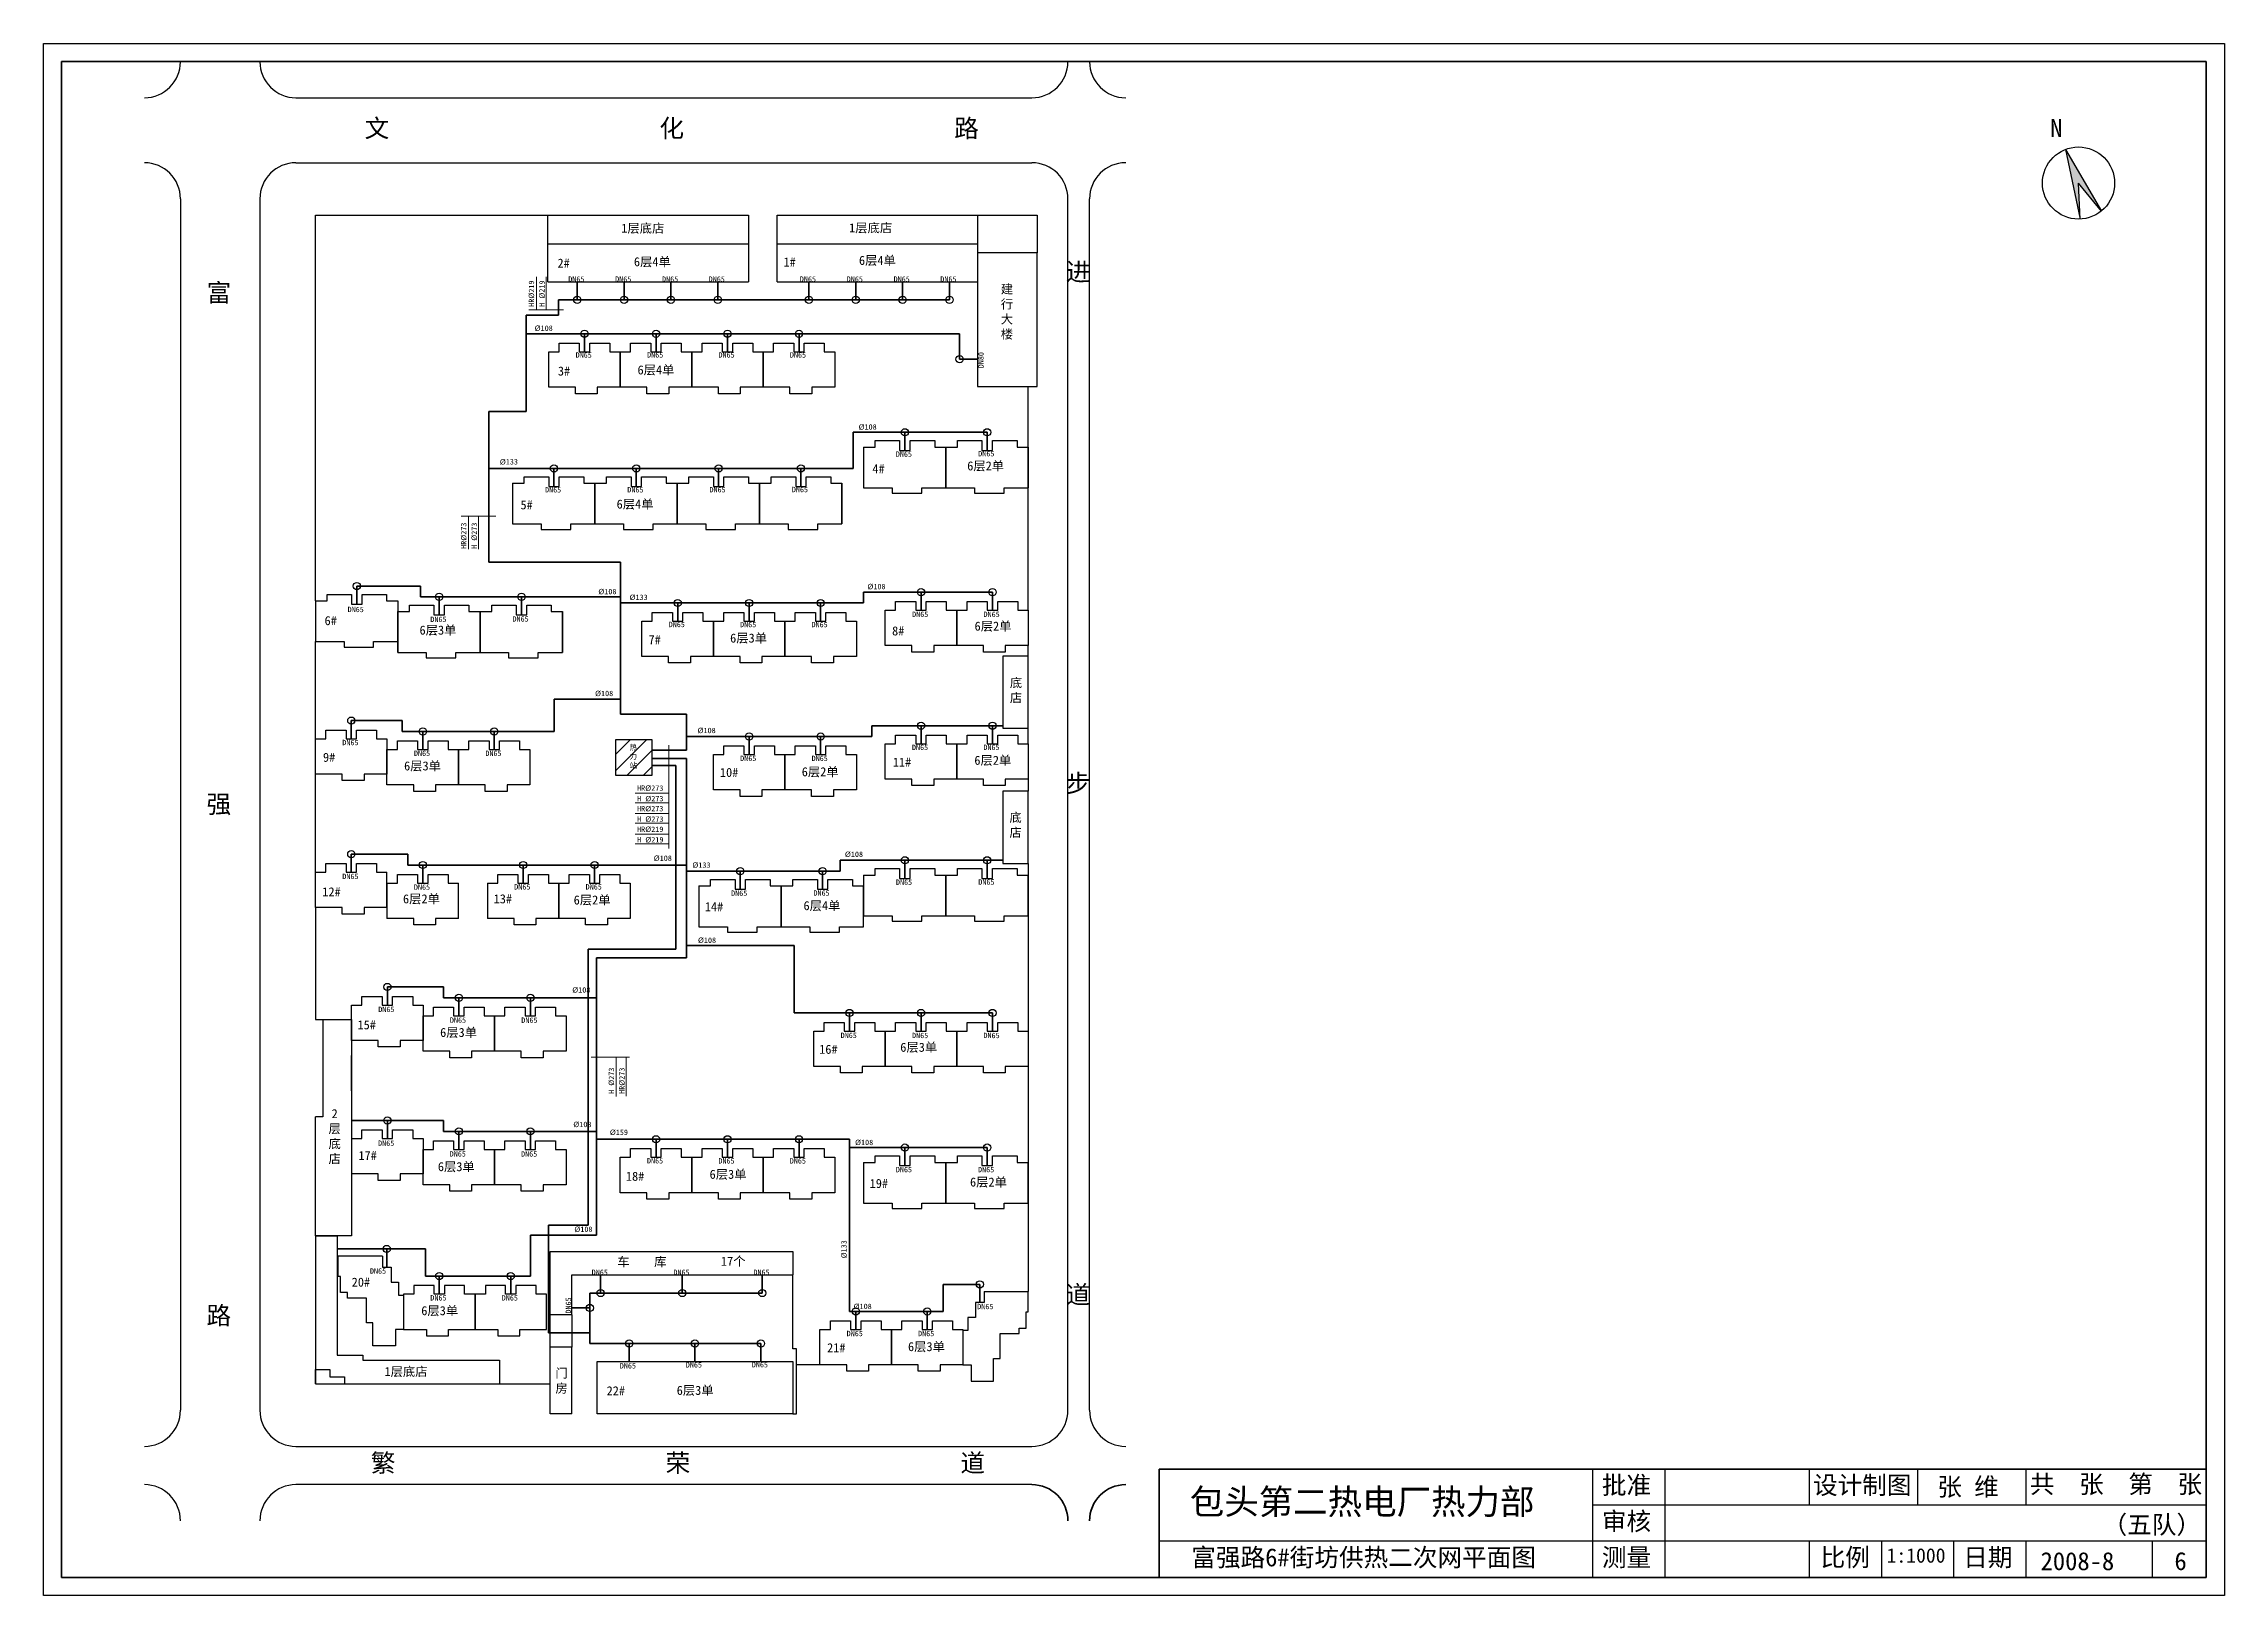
# Model space of a CAD drawing. Header units: millimetres. Extents: x 710 to 1314, y 285 to 715.
import ezdxf

# ---------------------------------------------------------------- set-up
doc = ezdxf.new("R2010")
doc.units = ezdxf.units.MM
doc.layers.add('围栏', color=3, linetype='Continuous')
doc.layers.add('边线', color=1, linetype='Continuous')
doc.layers.add('标注', color=7, linetype='Continuous', lineweight=18)
doc.layers.add('管道', color=7, linetype='Continuous', lineweight=50)

msp = doc.modelspace()

# ---------------------------------------------------------------- hatches: boundary and pattern name
msp.add_hatch(color=256).paths.add_polyline_path([(1270.2, 686.03), (1274.27, 666.71), (1273.79, 676.7), (1280.13, 668.96)])
at = {"layer": '围栏'}
h = msp.add_hatch(dxfattribs=at)
h.set_pattern_fill('ANSI31', color=5, style=0)
h.paths.add_polyline_path([(878.68, 522.54), (868.68, 522.54), (868.68, 512.54), (878.68, 512.54)])
h.paths.add_polyline_path([(872.1, 521.46), (874.89, 521.46), (874.89, 513.36), (872.1, 513.36)], flags=24)

# ---------------------------------------------------------------- linework, layer by layer
at = {"lineweight": 40}
for p, q in [((715.18, 290.35), (715.18, 710.35)), ((715.18, 710.35), (1309.18, 710.35)), ((1309.18, 710.35), (1309.18, 290.35)), ((1309.18, 320.35), (1019.18, 320.35)), ((1019.18, 320.35), (1019.18, 290.35)), ((1309.18, 290.35), (715.18, 290.35))]:
    msp.add_line(p, q, dxfattribs=at)
for p, q in [((780.08, 700.34), (983.88, 700.34)), ((1270.2, 686.03), (1274.27, 666.71)), ((1270.2, 686.03), (1280.13, 668.96)), ((780.08, 682.34), (983.88, 682.34)), ((1274.27, 666.71), (1273.79, 676.7)), ((1280.13, 668.96), (1273.79, 676.7)), ((748.08, 672.34), (748.08, 336.64)), ((770.08, 672.34), (770.08, 336.64)), ((993.88, 336.64), (993.88, 672.34)), ((999.88, 336.64), (999.88, 672.34)), ((849.88, 667.84), (905.38, 667.84)), ((849.88, 659.84), (849.88, 667.84)), ((905.38, 667.84), (905.38, 659.84)), ((913.38, 659.84), (913.38, 667.84)), ((913.38, 667.84), (968.88, 667.84)), ((968.88, 667.84), (968.88, 659.84)), ((968.88, 667.84), (985.38, 667.84)), ((985.38, 667.84), (985.38, 657.34)), ((849.88, 659.84), (905.38, 659.84)), ((849.88, 649.34), (849.88, 659.84)), ((905.38, 659.84), (905.38, 649.34)), ((913.38, 649.34), (913.38, 659.84)), ((913.38, 659.84), (968.88, 659.84)), ((968.88, 659.84), (968.88, 649.34)), ((985.38, 657.34), (968.88, 657.34)), ((985.38, 620.34), (985.38, 657.34)), ((849.88, 649.34), (905.38, 649.34)), ((913.38, 649.34), (968.88, 649.34)), ((968.88, 649.34), (968.88, 620.34)), ((850.08, 620.14), (850.08, 629.94)), ((850.08, 629.94), (852.96, 629.94)), ((852.96, 632.34), (858.55, 632.34)), ((852.96, 629.94), (852.96, 632.34)), ((858.55, 632.34), (858.55, 629.94)), ((858.55, 629.94), (861.45, 629.94)), ((861.45, 632.34), (867, 632.34)), ((861.45, 629.94), (861.45, 632.34)), ((867, 632.34), (867, 629.94)), ((867, 629.94), (869.88, 629.94)), ((869.88, 629.94), (869.88, 620.14)), ((869.88, 629.94), (872.76, 629.94)), ((869.88, 620.14), (869.88, 629.94)), ((872.76, 629.94), (872.76, 632.34)), ((872.76, 632.34), (878.35, 632.34)), ((878.35, 632.34), (878.35, 629.94)), ((878.35, 629.94), (881.25, 629.94)), ((881.25, 629.94), (881.25, 632.34)), ((881.25, 632.34), (886.8, 632.34)), ((886.8, 632.34), (886.8, 629.94)), ((886.8, 629.94), (889.68, 629.94)), ((889.68, 629.94), (889.68, 620.14)), ((889.68, 629.94), (892.56, 629.94)), ((889.68, 620.14), (889.68, 629.94)), ((892.56, 629.94), (892.56, 632.34)), ((892.56, 632.34), (898.15, 632.34)), ((898.15, 632.34), (898.15, 629.94)), ((898.15, 629.94), (901.05, 629.94)), ((901.05, 629.94), (901.05, 632.34)), ((901.05, 632.34), (906.6, 632.34)), ((906.6, 632.34), (906.6, 629.94)), ((906.6, 629.94), (909.48, 629.94)), ((909.48, 620.14), (909.48, 629.94)), ((909.48, 629.94), (912.36, 629.94)), ((909.48, 629.94), (909.48, 620.14)), ((912.36, 632.34), (917.95, 632.34)), ((912.36, 629.94), (912.36, 632.34)), ((917.95, 632.34), (917.95, 629.94)), ((917.95, 629.94), (920.85, 629.94)), ((920.85, 632.34), (926.4, 632.34)), ((920.85, 629.94), (920.85, 632.34)), ((926.4, 632.34), (926.4, 629.94)), ((926.4, 629.94), (929.28, 629.94)), ((929.28, 629.94), (929.28, 620.14)), ((857.48, 620.14), (850.08, 620.14)), ((857.48, 618.34), (857.48, 620.14)), ((863.53, 618.34), (857.48, 618.34)), ((863.53, 620.14), (863.53, 618.34)), ((869.88, 620.14), (863.53, 620.14)), ((877.28, 620.14), (869.88, 620.14)), ((877.28, 618.34), (877.28, 620.14)), ((883.33, 618.34), (877.28, 618.34)), ((889.68, 620.14), (883.33, 620.14)), ((883.33, 620.14), (883.33, 618.34)), ((897.08, 620.14), (889.68, 620.14)), ((897.08, 618.34), (897.08, 620.14)), ((903.13, 618.34), (897.08, 618.34)), ((909.48, 620.14), (903.13, 620.14)), ((903.13, 620.14), (903.13, 618.34)), ((916.88, 620.14), (909.48, 620.14)), ((916.88, 618.34), (916.88, 620.14)), ((922.93, 618.34), (916.88, 618.34)), ((922.93, 620.14), (922.93, 618.34)), ((929.28, 620.14), (922.93, 620.14)), ((968.88, 620.34), (985.38, 620.34)), ((940.48, 603.54), (940.48, 605.34)), ((940.48, 605.34), (947.28, 605.34)), ((947.28, 605.34), (947.28, 602.64)), ((950.18, 602.64), (950.18, 605.34)), ((950.18, 605.34), (956.98, 605.34)), ((956.98, 605.34), (956.98, 603.54)), ((963.28, 605.34), (970.08, 605.34)), ((963.28, 603.54), (963.28, 605.34)), ((970.08, 605.34), (970.08, 602.64)), ((972.98, 605.34), (979.78, 605.34)), ((972.98, 602.64), (972.98, 605.34)), ((979.78, 605.34), (979.78, 603.54)), ((937.28, 603.54), (937.28, 592.24)), ((937.28, 603.54), (940.48, 603.54)), ((947.28, 602.64), (950.18, 602.64)), ((956.98, 603.54), (960.08, 603.54)), ((960.08, 592.24), (960.08, 603.54)), ((960.08, 603.54), (960.08, 592.24)), ((960.08, 603.54), (960.08, 592.24)), ((960.08, 603.54), (963.28, 603.54)), ((970.08, 602.64), (972.98, 602.64)), ((979.78, 603.54), (982.88, 603.54)), ((982.88, 603.54), (982.88, 592.24)), ((982.88, 592.24), (982.88, 603.54)), ((840.08, 593.54), (843.28, 593.54)), ((840.08, 593.54), (840.08, 582.24)), ((843.28, 593.54), (843.28, 595.34)), ((843.28, 595.34), (850.08, 595.34)), ((850.08, 595.34), (850.08, 592.64)), ((850.08, 592.64), (852.98, 592.64)), ((852.98, 592.64), (852.98, 595.34)), ((852.98, 595.34), (859.78, 595.34)), ((859.78, 595.34), (859.78, 593.54)), ((859.78, 593.54), (862.88, 593.54)), ((862.88, 582.24), (862.88, 593.54)), ((862.88, 593.54), (862.88, 582.24)), ((862.88, 593.54), (862.88, 582.24)), ((862.88, 593.54), (866.08, 593.54)), ((866.08, 595.34), (872.88, 595.34)), ((866.08, 593.54), (866.08, 595.34)), ((872.88, 595.34), (872.88, 592.64)), ((872.88, 592.64), (875.78, 592.64)), ((875.78, 595.34), (882.58, 595.34)), ((875.78, 592.64), (875.78, 595.34)), ((882.58, 595.34), (882.58, 593.54)), ((882.58, 593.54), (885.68, 593.54)), ((885.68, 593.54), (885.68, 582.24)), ((885.68, 582.24), (885.68, 593.54)), ((885.68, 593.54), (885.68, 582.24)), ((885.68, 593.54), (888.88, 593.54)), ((888.88, 595.34), (895.68, 595.34)), ((888.88, 593.54), (888.88, 595.34)), ((895.68, 595.34), (895.68, 592.64)), ((895.68, 592.64), (898.58, 592.64)), ((898.58, 595.34), (905.38, 595.34)), ((898.58, 592.64), (898.58, 595.34)), ((905.38, 595.34), (905.38, 593.54)), ((905.38, 593.54), (908.48, 593.54)), ((908.48, 593.54), (911.68, 593.54)), ((908.48, 593.54), (908.48, 582.24)), ((908.48, 593.54), (908.48, 582.24)), ((908.48, 582.24), (908.48, 593.54)), ((911.68, 593.54), (911.68, 595.34)), ((911.68, 595.34), (918.48, 595.34)), ((918.48, 595.34), (918.48, 592.64)), ((918.48, 592.64), (921.38, 592.64)), ((921.38, 592.64), (921.38, 595.34)), ((921.38, 595.34), (928.18, 595.34)), ((928.18, 595.34), (928.18, 593.54)), ((928.18, 593.54), (931.28, 593.54)), ((931.28, 582.24), (931.28, 593.54)), ((931.28, 593.54), (931.28, 582.24)), ((937.28, 592.24), (945.18, 592.24)), ((945.18, 592.24), (945.18, 590.74)), ((953.38, 590.74), (953.38, 592.24)), ((953.38, 592.24), (960.08, 592.24)), ((960.08, 592.24), (967.98, 592.24)), ((967.98, 592.24), (967.98, 590.74)), ((976.18, 592.24), (982.88, 592.24)), ((976.18, 590.74), (976.18, 592.24)), ((945.18, 590.74), (953.38, 590.74)), ((967.98, 590.74), (976.18, 590.74)), ((840.08, 582.24), (847.98, 582.24)), ((847.98, 582.24), (847.98, 580.74)), ((847.98, 580.74), (856.18, 580.74)), ((856.18, 580.74), (856.18, 582.24)), ((856.18, 582.24), (862.88, 582.24)), ((862.88, 582.24), (870.78, 582.24)), ((870.78, 582.24), (870.78, 580.74)), ((870.78, 580.74), (878.98, 580.74)), ((878.98, 582.24), (885.68, 582.24)), ((878.98, 580.74), (878.98, 582.24)), ((885.68, 582.24), (893.58, 582.24)), ((893.58, 582.24), (893.58, 580.74)), ((893.58, 580.74), (901.78, 580.74)), ((901.78, 582.24), (908.48, 582.24)), ((901.78, 580.74), (901.78, 582.24)), ((908.48, 582.24), (916.38, 582.24)), ((916.38, 582.24), (916.38, 580.74)), ((916.38, 580.74), (924.58, 580.74)), ((924.58, 580.74), (924.58, 582.24)), ((924.58, 582.24), (931.28, 582.24)), ((788.68, 560.94), (788.68, 562.74)), ((788.68, 562.74), (795.48, 562.74)), ((795.48, 562.74), (795.48, 560.04)), ((798.38, 560.04), (798.38, 562.74)), ((798.38, 562.74), (805.18, 562.74)), ((805.18, 562.74), (805.18, 560.94)), ((785.48, 560.94), (788.68, 560.94)), ((785.48, 560.94), (785.48, 549.64)), ((795.48, 560.04), (798.38, 560.04)), ((805.18, 560.94), (808.28, 560.94)), ((808.28, 560.94), (808.28, 549.64)), ((808.28, 557.94), (811.48, 557.94)), ((808.28, 557.94), (808.28, 546.64)), ((808.28, 546.64), (808.28, 557.94)), ((811.48, 557.94), (811.48, 559.74)), ((811.48, 559.74), (818.28, 559.74)), ((818.28, 559.74), (818.28, 557.04)), ((818.28, 557.04), (821.18, 557.04)), ((821.18, 557.04), (821.18, 559.74)), ((821.18, 559.74), (827.98, 559.74)), ((827.98, 559.74), (827.98, 557.94)), ((827.98, 557.94), (831.08, 557.94)), ((831.08, 546.64), (831.08, 557.94)), ((831.08, 557.94), (831.08, 546.64)), ((831.08, 557.94), (831.08, 546.64)), ((831.08, 557.94), (834.28, 557.94)), ((834.28, 559.74), (841.08, 559.74)), ((834.28, 557.94), (834.28, 559.74)), ((841.08, 559.74), (841.08, 557.04)), ((841.08, 557.04), (843.98, 557.04)), ((843.98, 559.74), (850.78, 559.74)), ((843.98, 557.04), (843.98, 559.74)), ((850.78, 559.74), (850.78, 557.94)), ((850.78, 557.94), (853.88, 557.94)), ((853.88, 557.94), (853.88, 546.64)), ((853.88, 546.64), (853.88, 557.94)), ((878.76, 557.74), (884.35, 557.74)), ((878.76, 555.34), (878.76, 557.74)), ((884.35, 557.74), (884.35, 555.34)), ((887.25, 557.74), (892.8, 557.74)), ((887.25, 555.34), (887.25, 557.74)), ((892.8, 557.74), (892.8, 555.34)), ((898.56, 557.74), (904.15, 557.74)), ((898.56, 555.34), (898.56, 557.74)), ((904.15, 557.74), (904.15, 555.34)), ((907.05, 557.74), (912.6, 557.74)), ((907.05, 555.34), (907.05, 557.74)), ((912.6, 557.74), (912.6, 555.34)), ((918.36, 555.34), (918.36, 557.74)), ((918.36, 557.74), (923.95, 557.74)), ((923.95, 557.74), (923.95, 555.34)), ((926.85, 555.34), (926.85, 557.74)), ((926.85, 557.74), (932.4, 557.74)), ((932.4, 557.74), (932.4, 555.34)), ((943.28, 558.34), (946.16, 558.34)), ((943.28, 548.54), (943.28, 558.34)), ((946.16, 558.34), (946.16, 560.74)), ((946.16, 560.74), (951.75, 560.74)), ((951.75, 560.74), (951.75, 558.34)), ((951.75, 558.34), (954.65, 558.34)), ((954.65, 558.34), (954.65, 560.74)), ((954.65, 560.74), (960.2, 560.74)), ((960.2, 560.74), (960.2, 558.34)), ((960.2, 558.34), (963.08, 558.34)), ((963.08, 548.54), (963.08, 558.34)), ((963.08, 558.34), (965.96, 558.34)), ((963.08, 558.34), (963.08, 548.54)), ((965.96, 560.74), (971.55, 560.74)), ((965.96, 558.34), (965.96, 560.74)), ((971.55, 560.74), (971.55, 558.34)), ((971.55, 558.34), (974.45, 558.34)), ((974.45, 560.74), (980, 560.74)), ((974.45, 558.34), (974.45, 560.74)), ((980, 560.74), (980, 558.34)), ((980, 558.34), (982.88, 558.34)), ((982.88, 558.34), (982.88, 548.54)), ((875.88, 545.54), (875.88, 555.34)), ((875.88, 555.34), (878.76, 555.34)), ((884.35, 555.34), (887.25, 555.34)), ((892.8, 555.34), (895.68, 555.34)), ((895.68, 545.54), (895.68, 555.34)), ((895.68, 555.34), (898.56, 555.34)), ((895.68, 555.34), (895.68, 545.54)), ((904.15, 555.34), (907.05, 555.34)), ((912.6, 555.34), (915.48, 555.34)), ((915.48, 555.34), (915.48, 545.54)), ((915.48, 555.34), (918.36, 555.34)), ((915.48, 545.54), (915.48, 555.34)), ((923.95, 555.34), (926.85, 555.34)), ((932.4, 555.34), (935.28, 555.34)), ((935.28, 555.34), (935.28, 545.54)), ((785.48, 549.64), (793.38, 549.64)), ((793.38, 549.64), (793.38, 548.14)), ((793.38, 548.14), (801.58, 548.14)), ((801.58, 548.14), (801.58, 549.64)), ((801.58, 549.64), (808.28, 549.64)), ((808.28, 546.64), (816.18, 546.64)), ((816.18, 546.64), (816.18, 545.14)), ((816.18, 545.14), (824.38, 545.14)), ((824.38, 545.14), (824.38, 546.64)), ((824.38, 546.64), (831.08, 546.64)), ((831.08, 546.64), (838.98, 546.64)), ((838.98, 546.64), (838.98, 545.14)), ((838.98, 545.14), (847.18, 545.14)), ((847.18, 546.64), (853.88, 546.64)), ((847.18, 545.14), (847.18, 546.64)), ((883.28, 545.54), (875.88, 545.54)), ((883.28, 543.74), (883.28, 545.54)), ((889.33, 543.74), (883.28, 543.74)), ((889.33, 545.54), (889.33, 543.74)), ((895.68, 545.54), (889.33, 545.54)), ((903.08, 545.54), (895.68, 545.54)), ((903.08, 543.74), (903.08, 545.54)), ((909.13, 543.74), (903.08, 543.74)), ((909.13, 545.54), (909.13, 543.74)), ((915.48, 545.54), (909.13, 545.54)), ((922.88, 545.54), (915.48, 545.54)), ((922.88, 543.74), (922.88, 545.54)), ((928.93, 543.74), (922.88, 543.74)), ((935.28, 545.54), (928.93, 545.54)), ((928.93, 545.54), (928.93, 543.74)), ((950.68, 548.54), (943.28, 548.54)), ((950.68, 546.74), (950.68, 548.54)), ((956.73, 546.74), (950.68, 546.74)), ((963.08, 548.54), (956.73, 548.54)), ((956.73, 548.54), (956.73, 546.74)), ((970.48, 548.54), (963.08, 548.54)), ((970.48, 546.74), (970.48, 548.54)), ((976.53, 546.74), (970.48, 546.74)), ((975.88, 545.65), (975.88, 525.65)), ((982.88, 545.65), (975.88, 545.65)), ((976.53, 548.54), (976.53, 546.74)), ((982.88, 548.54), (976.53, 548.54)), ((982.88, 525.65), (982.88, 545.65)), ((975.88, 525.65), (982.88, 525.65)), ((785.48, 522.74), (788.36, 522.74)), ((785.48, 512.94), (785.48, 522.74)), ((788.36, 522.74), (788.36, 525.14)), ((788.36, 525.14), (793.95, 525.14)), ((793.95, 525.14), (793.95, 522.74)), ((793.95, 522.74), (796.85, 522.74)), ((796.85, 522.74), (796.85, 525.14)), ((796.85, 525.14), (802.4, 525.14)), ((802.4, 525.14), (802.4, 522.74)), ((802.4, 522.74), (805.28, 522.74)), ((805.28, 522.74), (805.28, 512.94)), ((805.28, 519.74), (808.16, 519.74)), ((805.28, 509.94), (805.28, 519.74)), ((808.16, 519.74), (808.16, 522.14)), ((808.16, 522.14), (813.75, 522.14)), ((813.75, 522.14), (813.75, 519.74)), ((813.75, 519.74), (816.65, 519.74)), ((816.65, 519.74), (816.65, 522.14)), ((816.65, 522.14), (822.2, 522.14)), ((822.2, 522.14), (822.2, 519.74)), ((822.2, 519.74), (825.08, 519.74)), ((825.08, 519.74), (827.96, 519.74)), ((825.08, 509.94), (825.08, 519.74)), ((825.08, 519.74), (825.08, 509.94)), ((827.96, 519.74), (827.96, 522.14)), ((827.96, 522.14), (833.55, 522.14)), ((833.55, 522.14), (833.55, 519.74)), ((833.55, 519.74), (836.45, 519.74)), ((836.45, 519.74), (836.45, 522.14)), ((836.45, 522.14), (842, 522.14)), ((842, 522.14), (842, 519.74)), ((842, 519.74), (844.88, 519.74)), ((844.88, 519.74), (844.88, 509.94)), ((868.68, 522.54), (878.68, 522.54)), ((868.68, 512.54), (868.68, 522.54)), ((878.68, 522.54), (878.68, 512.54)), ((898.56, 518.34), (898.56, 520.74)), ((898.56, 520.74), (904.15, 520.74)), ((904.15, 520.74), (904.15, 518.34)), ((907.05, 518.34), (907.05, 520.74)), ((907.05, 520.74), (912.6, 520.74)), ((912.6, 520.74), (912.6, 518.34)), ((918.36, 520.74), (923.95, 520.74)), ((918.36, 518.34), (918.36, 520.74)), ((923.95, 520.74), (923.95, 518.34)), ((926.85, 520.74), (932.4, 520.74)), ((926.85, 518.34), (926.85, 520.74)), ((932.4, 520.74), (932.4, 518.34)), ((943.28, 511.54), (943.28, 521.34)), ((943.28, 521.34), (946.16, 521.34)), ((946.16, 523.74), (951.75, 523.74)), ((946.16, 521.34), (946.16, 523.74)), ((951.75, 523.74), (951.75, 521.34)), ((951.75, 521.34), (954.65, 521.34)), ((954.65, 523.74), (960.2, 523.74)), ((954.65, 521.34), (954.65, 523.74)), ((960.2, 523.74), (960.2, 521.34)), ((960.2, 521.34), (963.08, 521.34)), ((963.08, 521.34), (963.08, 511.54)), ((963.08, 521.34), (965.96, 521.34)), ((963.08, 511.54), (963.08, 521.34)), ((965.96, 521.34), (965.96, 523.74)), ((965.96, 523.74), (971.55, 523.74)), ((971.55, 523.74), (971.55, 521.34)), ((971.55, 521.34), (974.45, 521.34)), ((974.45, 521.34), (974.45, 523.74)), ((974.45, 523.74), (980, 523.74)), ((980, 523.74), (980, 521.34)), ((980, 521.34), (982.88, 521.34)), ((982.88, 521.34), (982.88, 511.54)), ((895.68, 518.34), (898.56, 518.34)), ((895.68, 508.54), (895.68, 518.34)), ((904.15, 518.34), (907.05, 518.34)), ((912.6, 518.34), (915.48, 518.34)), ((915.48, 508.54), (915.48, 518.34)), ((915.48, 518.34), (918.36, 518.34)), ((915.48, 518.34), (915.48, 508.54)), ((923.95, 518.34), (926.85, 518.34)), ((932.4, 518.34), (935.28, 518.34)), ((935.28, 518.34), (935.28, 508.54)), ((792.88, 512.94), (785.48, 512.94)), ((792.88, 511.14), (792.88, 512.94)), ((798.93, 511.14), (792.88, 511.14)), ((805.28, 512.94), (798.93, 512.94)), ((798.93, 512.94), (798.93, 511.14)), ((812.68, 509.94), (805.28, 509.94)), ((812.68, 508.14), (812.68, 509.94)), ((818.73, 508.14), (812.68, 508.14)), ((825.08, 509.94), (818.73, 509.94)), ((818.73, 509.94), (818.73, 508.14)), ((832.48, 509.94), (825.08, 509.94)), ((832.48, 508.14), (832.48, 509.94)), ((838.53, 508.14), (832.48, 508.14)), ((844.88, 509.94), (838.53, 509.94)), ((838.53, 509.94), (838.53, 508.14)), ((878.68, 512.54), (868.68, 512.54)), ((903.08, 508.54), (895.68, 508.54)), ((903.08, 506.74), (903.08, 508.54)), ((915.48, 508.54), (909.13, 508.54)), ((909.13, 508.54), (909.13, 506.74)), ((922.88, 508.54), (915.48, 508.54)), ((922.88, 506.74), (922.88, 508.54)), ((928.93, 508.54), (928.93, 506.74)), ((935.28, 508.54), (928.93, 508.54)), ((950.68, 511.54), (943.28, 511.54)), ((950.68, 509.74), (950.68, 511.54)), ((956.73, 509.74), (950.68, 509.74)), ((956.73, 511.54), (956.73, 509.74)), ((963.08, 511.54), (956.73, 511.54)), ((970.48, 511.54), (963.08, 511.54)), ((970.48, 509.74), (970.48, 511.54)), ((976.53, 509.74), (970.48, 509.74)), ((982.88, 508.19), (975.88, 508.19)), ((975.88, 508.19), (975.88, 488.19)), ((982.88, 511.54), (976.53, 511.54)), ((976.53, 511.54), (976.53, 509.74)), ((982.88, 488.19), (982.88, 508.19)), ((909.13, 506.74), (903.08, 506.74)), ((928.93, 506.74), (922.88, 506.74)), ((785.48, 475.94), (785.48, 485.74)), ((785.48, 485.74), (788.36, 485.74)), ((788.36, 488.14), (793.95, 488.14)), ((788.36, 485.74), (788.36, 488.14)), ((793.95, 488.14), (793.95, 485.74)), ((793.95, 485.74), (796.85, 485.74)), ((796.85, 488.14), (802.4, 488.14)), ((796.85, 485.74), (796.85, 488.14)), ((802.4, 488.14), (802.4, 485.74)), ((802.4, 485.74), (805.28, 485.74)), ((805.28, 475.94), (805.28, 485.74)), ((808.16, 482.74), (808.16, 485.14)), ((808.16, 485.14), (813.75, 485.14)), ((813.75, 485.14), (813.75, 482.74)), ((816.65, 482.74), (816.65, 485.14)), ((816.65, 485.14), (822.2, 485.14)), ((822.2, 485.14), (822.2, 482.74)), ((835.96, 485.14), (841.55, 485.14)), ((835.96, 482.74), (835.96, 485.14)), ((841.55, 485.14), (841.55, 482.74)), ((844.45, 485.14), (850, 485.14)), ((844.45, 482.74), (844.45, 485.14)), ((850, 485.14), (850, 482.74)), ((855.76, 482.74), (855.76, 485.14)), ((855.76, 485.14), (861.35, 485.14)), ((861.35, 485.14), (861.35, 482.74)), ((864.25, 482.74), (864.25, 485.14)), ((864.25, 485.14), (869.8, 485.14)), ((869.8, 485.14), (869.8, 482.74)), ((894.88, 481.94), (894.88, 483.74)), ((894.88, 483.74), (901.68, 483.74)), ((901.68, 483.74), (901.68, 481.04)), ((904.58, 481.04), (904.58, 483.74)), ((904.58, 483.74), (911.38, 483.74)), ((911.38, 483.74), (911.38, 481.94)), ((917.68, 483.74), (924.48, 483.74)), ((917.68, 481.94), (917.68, 483.74)), ((924.48, 483.74), (924.48, 481.04)), ((927.38, 483.74), (934.18, 483.74)), ((927.38, 481.04), (927.38, 483.74)), ((934.18, 483.74), (934.18, 481.94)), ((937.28, 484.94), (940.48, 484.94)), ((937.28, 484.94), (937.28, 473.64)), ((937.28, 484.94), (937.28, 473.64)), ((940.48, 486.74), (947.28, 486.74)), ((940.48, 484.94), (940.48, 486.74)), ((947.28, 486.74), (947.28, 484.04)), ((947.28, 484.04), (950.18, 484.04)), ((950.18, 486.74), (956.98, 486.74)), ((950.18, 484.04), (950.18, 486.74)), ((956.98, 486.74), (956.98, 484.94)), ((956.98, 484.94), (960.08, 484.94)), ((960.08, 484.94), (963.28, 484.94)), ((960.08, 484.94), (960.08, 473.64)), ((960.08, 484.94), (960.08, 473.64)), ((960.08, 473.64), (960.08, 484.94)), ((963.28, 484.94), (963.28, 486.74)), ((963.28, 486.74), (970.08, 486.74)), ((970.08, 486.74), (970.08, 484.04)), ((970.08, 484.04), (972.98, 484.04)), ((972.98, 484.04), (972.98, 486.74)), ((972.98, 486.74), (979.78, 486.74)), ((975.88, 488.19), (982.88, 488.19)), ((979.78, 486.74), (979.78, 484.94)), ((979.78, 484.94), (982.88, 484.94)), ((982.88, 473.64), (982.88, 484.94)), ((982.88, 484.94), (982.88, 473.64)), ((805.28, 482.74), (805.28, 472.94)), ((805.28, 482.74), (808.16, 482.74)), ((813.75, 482.74), (816.65, 482.74)), ((822.2, 482.74), (825.08, 482.74)), ((825.08, 472.94), (825.08, 482.74)), ((833.08, 482.74), (835.96, 482.74)), ((833.08, 482.74), (833.08, 472.94)), ((841.55, 482.74), (844.45, 482.74)), ((850, 482.74), (852.88, 482.74)), ((852.88, 482.74), (852.88, 472.94)), ((852.88, 482.74), (855.76, 482.74)), ((852.88, 472.94), (852.88, 482.74)), ((861.35, 482.74), (864.25, 482.74)), ((869.8, 482.74), (872.68, 482.74)), ((872.68, 482.74), (872.68, 472.94)), ((891.68, 481.94), (891.68, 470.64)), ((891.68, 481.94), (894.88, 481.94)), ((901.68, 481.04), (904.58, 481.04)), ((911.38, 481.94), (914.48, 481.94)), ((914.48, 470.64), (914.48, 481.94)), ((914.48, 481.94), (914.48, 470.64)), ((914.48, 481.94), (914.48, 470.64)), ((914.48, 481.94), (917.68, 481.94)), ((924.48, 481.04), (927.38, 481.04)), ((934.18, 481.94), (937.28, 481.94)), ((937.28, 470.64), (937.28, 481.94)), ((792.88, 475.94), (785.48, 475.94)), ((792.88, 474.14), (792.88, 475.94)), ((798.93, 474.14), (792.88, 474.14)), ((798.93, 475.94), (798.93, 474.14)), ((805.28, 475.94), (798.93, 475.94)), ((812.68, 472.94), (805.28, 472.94)), ((812.68, 471.14), (812.68, 472.94)), ((818.73, 471.14), (812.68, 471.14)), ((825.08, 472.94), (818.73, 472.94)), ((818.73, 472.94), (818.73, 471.14)), ((840.48, 472.94), (833.08, 472.94)), ((840.48, 471.14), (840.48, 472.94)), ((846.53, 471.14), (840.48, 471.14)), ((846.53, 472.94), (846.53, 471.14)), ((852.88, 472.94), (846.53, 472.94)), ((860.28, 472.94), (852.88, 472.94)), ((860.28, 471.14), (860.28, 472.94)), ((866.33, 471.14), (860.28, 471.14)), ((872.68, 472.94), (866.33, 472.94)), ((866.33, 472.94), (866.33, 471.14)), ((937.28, 473.64), (945.18, 473.64)), ((945.18, 473.64), (945.18, 472.14)), ((945.18, 472.14), (953.38, 472.14)), ((953.38, 473.64), (960.08, 473.64)), ((953.38, 472.14), (953.38, 473.64)), ((960.08, 473.64), (967.98, 473.64)), ((967.98, 473.64), (967.98, 472.14)), ((967.98, 472.14), (976.18, 472.14)), ((976.18, 472.14), (976.18, 473.64)), ((976.18, 473.64), (982.88, 473.64)), ((891.68, 470.64), (899.58, 470.64)), ((899.58, 470.64), (899.58, 469.14)), ((899.58, 469.14), (907.78, 469.14)), ((907.78, 469.14), (907.78, 470.64)), ((907.78, 470.64), (914.48, 470.64)), ((914.48, 470.64), (922.38, 470.64)), ((922.38, 470.64), (922.38, 469.14)), ((922.38, 469.14), (930.58, 469.14)), ((930.58, 470.64), (937.28, 470.64)), ((930.58, 469.14), (930.58, 470.64)), ((795.48, 439.14), (795.48, 448.94)), ((795.48, 448.94), (798.36, 448.94)), ((798.36, 451.34), (803.95, 451.34)), ((798.36, 448.94), (798.36, 451.34)), ((803.95, 451.34), (803.95, 448.94)), ((803.95, 448.94), (806.85, 448.94)), ((806.85, 451.34), (812.4, 451.34)), ((806.85, 448.94), (806.85, 451.34)), ((812.4, 451.34), (812.4, 448.94)), ((812.4, 448.94), (815.28, 448.94)), ((815.28, 448.94), (815.28, 439.14)), ((818.16, 448.34), (823.75, 448.34)), ((818.16, 445.94), (818.16, 448.34)), ((823.75, 448.34), (823.75, 445.94)), ((826.65, 448.34), (832.2, 448.34)), ((826.65, 445.94), (826.65, 448.34)), ((832.2, 448.34), (832.2, 445.94)), ((837.96, 448.34), (843.55, 448.34)), ((837.96, 445.94), (837.96, 448.34)), ((843.55, 448.34), (843.55, 445.94)), ((846.45, 448.34), (852, 448.34)), ((846.45, 445.94), (846.45, 448.34)), ((852, 448.34), (852, 445.94)), ((787.48, 444.94), (795.48, 444.94)), ((787.48, 444.94), (787.48, 417.94)), ((795.48, 444.94), (795.48, 384.94)), ((815.28, 436.14), (815.28, 445.94)), ((815.28, 445.94), (818.16, 445.94)), ((823.75, 445.94), (826.65, 445.94)), ((832.2, 445.94), (835.08, 445.94)), ((835.08, 445.94), (835.08, 436.14)), ((835.08, 436.14), (835.08, 445.94)), ((835.08, 445.94), (837.96, 445.94)), ((843.55, 445.94), (846.45, 445.94)), ((852, 445.94), (854.88, 445.94)), ((854.88, 445.94), (854.88, 436.14)), ((923.48, 441.74), (926.36, 441.74)), ((923.48, 431.94), (923.48, 441.74)), ((926.36, 441.74), (926.36, 444.14)), ((926.36, 444.14), (931.95, 444.14)), ((931.95, 444.14), (931.95, 441.74)), ((931.95, 441.74), (934.85, 441.74)), ((934.85, 441.74), (934.85, 444.14)), ((934.85, 444.14), (940.4, 444.14)), ((940.4, 444.14), (940.4, 441.74)), ((940.4, 441.74), (943.28, 441.74)), ((943.28, 441.74), (943.28, 431.94)), ((943.28, 441.74), (946.16, 441.74)), ((943.28, 431.94), (943.28, 441.74)), ((946.16, 441.74), (946.16, 444.14)), ((946.16, 444.14), (951.75, 444.14)), ((951.75, 444.14), (951.75, 441.74)), ((951.75, 441.74), (954.65, 441.74)), ((954.65, 441.74), (954.65, 444.14)), ((954.65, 444.14), (960.2, 444.14)), ((960.2, 444.14), (960.2, 441.74)), ((960.2, 441.74), (963.08, 441.74)), ((963.08, 431.94), (963.08, 441.74)), ((963.08, 441.74), (965.96, 441.74)), ((963.08, 441.74), (963.08, 431.94)), ((965.96, 444.14), (971.55, 444.14)), ((965.96, 441.74), (965.96, 444.14)), ((971.55, 444.14), (971.55, 441.74)), ((971.55, 441.74), (974.45, 441.74)), ((974.45, 444.14), (980, 444.14)), ((974.45, 441.74), (974.45, 444.14)), ((980, 444.14), (980, 441.74)), ((980, 441.74), (982.88, 441.74)), ((982.88, 441.74), (982.88, 431.94)), ((802.88, 439.14), (795.48, 439.14)), ((795.48, 425.14), (795.48, 434.94)), ((802.88, 437.34), (802.88, 439.14)), ((808.93, 437.34), (802.88, 437.34)), ((808.93, 439.14), (808.93, 437.34)), ((815.28, 439.14), (808.93, 439.14)), ((822.68, 436.14), (815.28, 436.14)), ((822.68, 434.34), (822.68, 436.14)), ((828.73, 436.14), (828.73, 434.34)), ((835.08, 436.14), (828.73, 436.14)), ((842.48, 436.14), (835.08, 436.14)), ((842.48, 434.34), (842.48, 436.14)), ((848.53, 436.14), (848.53, 434.34)), ((854.88, 436.14), (848.53, 436.14)), ((828.73, 434.34), (822.68, 434.34)), ((848.53, 434.34), (842.48, 434.34)), ((930.88, 431.94), (923.48, 431.94)), ((930.88, 430.14), (930.88, 431.94)), ((936.93, 430.14), (930.88, 430.14)), ((943.28, 431.94), (936.93, 431.94)), ((936.93, 431.94), (936.93, 430.14)), ((950.68, 431.94), (943.28, 431.94)), ((950.68, 430.14), (950.68, 431.94)), ((956.73, 430.14), (950.68, 430.14)), ((963.08, 431.94), (956.73, 431.94)), ((956.73, 431.94), (956.73, 430.14)), ((970.48, 431.94), (963.08, 431.94)), ((970.48, 430.14), (970.48, 431.94)), ((976.53, 430.14), (970.48, 430.14)), ((976.53, 431.94), (976.53, 430.14)), ((982.88, 431.94), (976.53, 431.94)), ((785.48, 384.94), (785.48, 417.94)), ((787.48, 417.94), (785.48, 417.94)), ((795.48, 411.94), (798.36, 411.94)), ((798.36, 411.94), (798.36, 414.34)), ((798.36, 414.34), (803.95, 414.34)), ((803.95, 414.34), (803.95, 411.94)), ((803.95, 411.94), (806.85, 411.94)), ((806.85, 411.94), (806.85, 414.34)), ((806.85, 414.34), (812.4, 414.34)), ((812.4, 414.34), (812.4, 411.94)), ((812.4, 411.94), (815.28, 411.94)), ((815.28, 411.94), (815.28, 402.14)), ((818.16, 408.94), (818.16, 411.34)), ((818.16, 411.34), (823.75, 411.34)), ((823.75, 411.34), (823.75, 408.94)), ((826.65, 408.94), (826.65, 411.34)), ((826.65, 411.34), (832.2, 411.34)), ((832.2, 411.34), (832.2, 408.94)), ((837.96, 408.94), (837.96, 411.34)), ((837.96, 411.34), (843.55, 411.34)), ((843.55, 411.34), (843.55, 408.94)), ((846.45, 408.94), (846.45, 411.34)), ((846.45, 411.34), (852, 411.34)), ((852, 411.34), (852, 408.94)), ((815.28, 408.94), (818.16, 408.94)), ((815.28, 399.14), (815.28, 408.94)), ((823.75, 408.94), (826.65, 408.94)), ((832.2, 408.94), (835.08, 408.94)), ((835.08, 408.94), (837.96, 408.94)), ((835.08, 399.14), (835.08, 408.94)), ((835.08, 408.94), (835.08, 399.14)), ((843.55, 408.94), (846.45, 408.94)), ((852, 408.94), (854.88, 408.94)), ((854.88, 408.94), (854.88, 399.14)), ((869.88, 396.94), (869.88, 406.74)), ((869.88, 406.74), (872.76, 406.74)), ((872.76, 409.14), (878.35, 409.14)), ((872.76, 406.74), (872.76, 409.14)), ((878.35, 409.14), (878.35, 406.74)), ((878.35, 406.74), (881.25, 406.74)), ((881.25, 409.14), (886.8, 409.14)), ((881.25, 406.74), (881.25, 409.14)), ((886.8, 409.14), (886.8, 406.74)), ((886.8, 406.74), (889.68, 406.74)), ((889.68, 396.94), (889.68, 406.74)), ((889.68, 406.74), (892.56, 406.74)), ((889.68, 406.74), (889.68, 396.94)), ((892.56, 409.14), (898.15, 409.14)), ((892.56, 406.74), (892.56, 409.14)), ((898.15, 409.14), (898.15, 406.74)), ((898.15, 406.74), (901.05, 406.74)), ((901.05, 409.14), (906.6, 409.14)), ((901.05, 406.74), (901.05, 409.14)), ((906.6, 409.14), (906.6, 406.74)), ((906.6, 406.74), (909.48, 406.74)), ((909.48, 406.74), (909.48, 396.94)), ((909.48, 406.74), (912.36, 406.74)), ((909.48, 396.94), (909.48, 406.74)), ((912.36, 406.74), (912.36, 409.14)), ((912.36, 409.14), (917.95, 409.14)), ((917.95, 409.14), (917.95, 406.74)), ((917.95, 406.74), (920.85, 406.74)), ((920.85, 406.74), (920.85, 409.14)), ((920.85, 409.14), (926.4, 409.14)), ((926.4, 409.14), (926.4, 406.74)), ((926.4, 406.74), (929.28, 406.74)), ((929.28, 406.74), (929.28, 396.94)), ((937.28, 405.34), (940.48, 405.34)), ((937.28, 405.34), (937.28, 394.04)), ((940.48, 407.14), (947.28, 407.14)), ((940.48, 405.34), (940.48, 407.14)), ((947.28, 407.14), (947.28, 404.44)), ((950.18, 407.14), (956.98, 407.14)), ((950.18, 404.44), (950.18, 407.14)), ((956.98, 407.14), (956.98, 405.34)), ((956.98, 405.34), (960.08, 405.34)), ((960.08, 405.34), (963.28, 405.34)), ((960.08, 405.34), (960.08, 394.04)), ((960.08, 405.34), (960.08, 394.04)), ((960.08, 394.04), (960.08, 405.34)), ((963.28, 405.34), (963.28, 407.14)), ((963.28, 407.14), (970.08, 407.14)), ((970.08, 407.14), (970.08, 404.44)), ((972.98, 404.44), (972.98, 407.14)), ((972.98, 407.14), (979.78, 407.14)), ((979.78, 407.14), (979.78, 405.34)), ((979.78, 405.34), (982.88, 405.34)), ((982.88, 394.04), (982.88, 405.34)), ((982.88, 405.34), (982.88, 394.04)), ((802.88, 402.14), (795.48, 402.14)), ((802.88, 400.34), (802.88, 402.14)), ((808.93, 400.34), (802.88, 400.34)), ((815.28, 402.14), (808.93, 402.14)), ((808.93, 402.14), (808.93, 400.34)), ((822.68, 399.14), (815.28, 399.14)), ((822.68, 397.34), (822.68, 399.14)), ((835.08, 399.14), (828.73, 399.14)), ((828.73, 399.14), (828.73, 397.34)), ((842.48, 399.14), (835.08, 399.14)), ((842.48, 397.34), (842.48, 399.14)), ((854.88, 399.14), (848.53, 399.14)), ((848.53, 399.14), (848.53, 397.34)), ((947.28, 404.44), (950.18, 404.44)), ((970.08, 404.44), (972.98, 404.44)), ((828.73, 397.34), (822.68, 397.34)), ((848.53, 397.34), (842.48, 397.34)), ((877.28, 396.94), (869.88, 396.94)), ((877.28, 395.14), (877.28, 396.94)), ((883.33, 395.14), (877.28, 395.14)), ((883.33, 396.94), (883.33, 395.14)), ((889.68, 396.94), (883.33, 396.94)), ((897.08, 396.94), (889.68, 396.94)), ((897.08, 395.14), (897.08, 396.94)), ((903.13, 395.14), (897.08, 395.14)), ((903.13, 396.94), (903.13, 395.14)), ((909.48, 396.94), (903.13, 396.94)), ((916.88, 396.94), (909.48, 396.94)), ((916.88, 395.14), (916.88, 396.94)), ((922.93, 395.14), (916.88, 395.14)), ((929.28, 396.94), (922.93, 396.94)), ((922.93, 396.94), (922.93, 395.14)), ((937.28, 394.04), (945.18, 394.04)), ((945.18, 394.04), (945.18, 392.54)), ((953.38, 394.04), (960.08, 394.04)), ((953.38, 392.54), (953.38, 394.04)), ((960.08, 394.04), (967.98, 394.04)), ((967.98, 394.04), (967.98, 392.54)), ((976.18, 392.54), (976.18, 394.04)), ((976.18, 394.04), (982.88, 394.04)), ((945.18, 392.54), (953.38, 392.54)), ((967.98, 392.54), (976.18, 392.54)), ((795.48, 384.94), (785.48, 384.94)), ((785.48, 384.94), (785.48, 343.94)), ((785.48, 384.94), (791.48, 384.94)), ((791.48, 384.94), (791.48, 351.94)), ((850.48, 335.64), (850.48, 380.64)), ((850.48, 380.64), (917.68, 380.64)), ((917.68, 380.64), (917.68, 374.14)), ((804.01, 379.34), (791.81, 379.34)), ((791.81, 373.74), (791.81, 379.34)), ((804.01, 379.34), (804.01, 376.34)), ((804.01, 376.34), (806.41, 376.34)), ((806.41, 376.34), (806.41, 372.14)), ((792.41, 373.74), (791.81, 373.74)), ((792.41, 369.24), (792.41, 373.74)), ((794.34, 369.24), (792.41, 369.24)), ((794.34, 367.74), (794.34, 369.24)), ((806.41, 372.14), (808.51, 372.14)), ((808.51, 372.14), (808.51, 368.54)), ((808.51, 368.54), (809.88, 368.54)), ((812.76, 368.84), (809.88, 368.84)), ((809.88, 368.84), (809.88, 359.04)), ((809.88, 368.54), (809.88, 359.04)), ((818.31, 371.24), (812.76, 371.24)), ((812.76, 371.24), (812.76, 368.84)), ((818.31, 368.84), (818.31, 371.24)), ((821.21, 368.84), (818.31, 368.84)), ((826.8, 371.24), (821.21, 371.24)), ((821.21, 371.24), (821.21, 368.84)), ((826.8, 368.84), (826.8, 371.24)), ((829.68, 368.84), (826.8, 368.84)), ((829.68, 368.84), (829.68, 359.04)), ((832.56, 368.84), (829.68, 368.84)), ((829.68, 359.04), (829.68, 368.84)), ((832.56, 371.24), (832.56, 368.84)), ((838.11, 371.24), (832.56, 371.24)), ((838.11, 368.84), (838.11, 371.24)), ((841.01, 368.84), (838.11, 368.84)), ((841.01, 371.24), (841.01, 368.84)), ((846.6, 371.24), (841.01, 371.24)), ((846.6, 368.84), (846.6, 371.24)), ((849.48, 368.84), (846.6, 368.84)), ((849.48, 359.04), (849.48, 368.84)), ((856.48, 374.14), (917.68, 374.14)), ((856.48, 363.14), (856.48, 374.14)), ((970.68, 369.54), (970.68, 366.54)), ((970.68, 369.54), (982.88, 369.54)), ((982.88, 363.94), (982.88, 369.54)), ((799.61, 367.74), (794.34, 367.74)), ((799.61, 360.84), (799.61, 367.74)), ((856.48, 363.14), (850.48, 363.14)), ((968.28, 366.54), (968.28, 362.34)), ((970.68, 366.54), (968.28, 366.54)), ((982.28, 363.94), (982.88, 363.94)), ((982.28, 359.44), (982.28, 363.94)), ((801.41, 360.84), (799.61, 360.84)), ((801.41, 354.54), (801.41, 360.84)), ((809.88, 359.04), (807.61, 359.04)), ((807.61, 359.04), (807.61, 354.54)), ((809.88, 359.04), (816.23, 359.04)), ((816.23, 359.04), (816.23, 357.24)), ((816.23, 357.24), (822.28, 357.24)), ((822.28, 357.24), (822.28, 359.04)), ((822.28, 359.04), (829.68, 359.04)), ((829.68, 359.04), (836.03, 359.04)), ((836.03, 359.04), (836.03, 357.24)), ((836.03, 357.24), (842.08, 357.24)), ((842.08, 359.04), (849.48, 359.04)), ((842.08, 357.24), (842.08, 359.04)), ((925.21, 359.04), (928.09, 359.04)), ((925.21, 349.24), (925.21, 359.04)), ((928.09, 359.04), (928.09, 361.44)), ((928.09, 361.44), (933.68, 361.44)), ((933.68, 361.44), (933.68, 359.04)), ((933.68, 359.04), (936.58, 359.04)), ((936.58, 359.04), (936.58, 361.44)), ((936.58, 361.44), (942.13, 361.44)), ((942.13, 361.44), (942.13, 359.04)), ((942.13, 359.04), (945.01, 359.04)), ((945.01, 349.24), (945.01, 359.04)), ((945.01, 359.04), (947.89, 359.04)), ((945.01, 359.04), (945.01, 349.24)), ((947.89, 361.44), (953.48, 361.44)), ((947.89, 359.04), (947.89, 361.44)), ((953.48, 361.44), (953.48, 359.04)), ((953.48, 359.04), (956.38, 359.04)), ((956.38, 361.44), (961.93, 361.44)), ((956.38, 359.04), (956.38, 361.44)), ((961.93, 361.44), (961.93, 359.04)), ((961.93, 359.04), (964.81, 359.04)), ((964.81, 359.04), (964.81, 349.24)), ((964.81, 358.74), (964.81, 349.24)), ((966.18, 358.74), (964.81, 358.74)), ((966.18, 362.34), (966.18, 358.74)), ((968.28, 362.34), (966.18, 362.34)), ((975.08, 357.94), (980.35, 357.94)), ((975.08, 351.04), (975.08, 357.94)), ((980.35, 359.44), (982.28, 359.44)), ((980.35, 357.94), (980.35, 359.44)), ((791.48, 351.94), (798.62, 351.94)), ((798.62, 351.94), (798.62, 350.51)), ((798.62, 350.51), (836.48, 350.51)), ((807.61, 354.54), (801.41, 354.54)), ((836.48, 350.51), (836.48, 343.94)), ((856.48, 354.14), (850.48, 354.14)), ((856.48, 335.64), (856.48, 354.14)), ((973.28, 351.04), (975.08, 351.04)), ((973.28, 344.74), (973.28, 351.04)), ((785.48, 343.94), (785.48, 347.94)), ((785.48, 347.94), (789.48, 347.94)), ((789.48, 347.94), (789.48, 345.94)), ((789.48, 345.94), (793.48, 345.94)), ((793.48, 345.94), (793.48, 343.94)), ((863.48, 335.64), (863.48, 350.14)), ((863.48, 350.14), (917.68, 350.14)), ((917.68, 350.14), (917.68, 335.64)), ((932.61, 349.24), (925.21, 349.24)), ((932.61, 347.44), (932.61, 349.24)), ((938.66, 347.44), (932.61, 347.44)), ((945.01, 349.24), (938.66, 349.24)), ((938.66, 349.24), (938.66, 347.44)), ((952.41, 349.24), (945.01, 349.24)), ((952.41, 347.44), (952.41, 349.24)), ((958.46, 347.44), (952.41, 347.44)), ((958.46, 349.24), (958.46, 347.44)), ((964.81, 349.24), (958.46, 349.24)), ((964.81, 349.24), (967.08, 349.24)), ((967.08, 349.24), (967.08, 344.74)), ((967.08, 344.74), (973.28, 344.74)), ((785.48, 343.94), (836.48, 343.94)), ((856.48, 335.64), (850.48, 335.64)), ((917.68, 335.64), (863.48, 335.64)), ((780.08, 326.64), (983.88, 326.64)), ((1139.18, 320.35), (1139.18, 290.35)), ((1159.18, 320.35), (1159.18, 290.35)), ((1199.18, 320.35), (1199.18, 310.35)), ((1229.22, 320.35), (1229.22, 310.35)), ((1259.18, 320.35), (1259.18, 310.35)), ((983.88, 316.04), (780.08, 316.04)), ((1309.18, 310.35), (1139.18, 310.35)), ((1309.18, 300.35), (1019.18, 300.35)), ((1199.18, 300.35), (1199.18, 290.35)), ((1219.18, 300.35), (1219.18, 290.35)), ((1239.18, 300.35), (1239.18, 290.35)), ((1259.18, 300.35), (1259.18, 290.35)), ((1294.18, 300.35), (1294.18, 290.35))]:
    msp.add_line(p, q)
for centre, radius in [((1273.79, 676.7), 10), ((857.98, 644.34), 1), ((870.96, 644.34), 1), ((883.94, 644.34), 1), ((896.91, 644.34), 1), ((922.14, 644.34), 1), ((935.12, 644.34), 1), ((948.1, 644.34), 1), ((961.08, 644.34), 1), ((860, 634.94), 1), ((879.8, 634.94), 1), ((899.6, 634.94), 1), ((919.4, 634.94), 1), ((963.88, 627.91), 1), ((948.73, 607.64), 1), ((971.53, 607.64), 1), ((851.53, 597.64), 1), ((874.33, 597.64), 1), ((897.13, 597.64), 1), ((919.93, 597.64), 1), ((796.93, 565.04), 1), ((819.73, 562.04), 1), ((842.53, 562.04), 1), ((953.2, 563.34), 1), ((973, 563.34), 1), ((885.8, 560.34), 1), ((905.6, 560.34), 1), ((925.4, 560.34), 1), ((795.4, 527.74), 1), ((815.2, 524.74), 1), ((835, 524.74), 1), ((953.2, 526.34), 1), ((973, 526.34), 1), ((905.6, 523.34), 1), ((925.4, 523.34), 1), ((795.4, 490.74), 1), ((948.73, 489.04), 1), ((971.53, 489.04), 1), ((815.2, 487.74), 1), ((843, 487.74), 1), ((862.8, 487.74), 1), ((903.13, 486.04), 1), ((925.93, 486.04), 1), ((805.4, 453.94), 1), ((825.2, 450.94), 1), ((845, 450.94), 1), ((933.4, 446.74), 1), ((953.2, 446.74), 1), ((973, 446.74), 1), ((805.4, 416.94), 1), ((825.2, 413.94), 1), ((845, 413.94), 1), ((879.8, 411.74), 1), ((899.6, 411.74), 1), ((919.4, 411.74), 1), ((948.73, 409.44), 1), ((971.53, 409.44), 1), ((805.21, 381.34), 1), ((819.76, 373.84), 1), ((839.56, 373.84), 1), ((864.45, 369.14), 1), ((887.08, 369.14), 1), ((909.24, 369.14), 1), ((969.48, 371.54), 1), ((861.48, 364.99), 1), ((935.13, 364.04), 1), ((954.93, 364.04), 1), ((872.38, 355.14), 1), ((890.58, 355.14), 1), ((908.85, 355.14), 1)]:
    msp.add_circle(centre, radius)
for centre, start, end in [((738.08, 710.34), 270, 0), ((780.08, 710.34), 180, 270), ((983.88, 710.34), 270, 0), ((1009.88, 710.34), 180, 270), ((738.08, 672.34), 0, 90), ((780.08, 672.34), 90, 180), ((983.88, 672.34), 360, 90), ((1009.88, 672.34), 90, 180), ((738.08, 336.64), 270, 0), ((780.08, 336.64), 180, 270), ((983.88, 336.64), 270, 360), ((1009.88, 336.64), 180, 270), ((738.08, 306.04), 360, 90), ((780.08, 306.04), 90, 180)]:
    msp.add_arc(centre, 10, start, end)
at = {"layer": '围栏'}
for p, q in [((785.48, 560.94), (785.48, 667.84)), ((785.48, 667.84), (849.88, 667.84)), ((982.88, 603.54), (982.88, 620.34)), ((982.88, 558.34), (982.88, 592.24)), ((785.48, 522.74), (785.48, 549.64)), ((982.88, 545.65), (982.88, 548.54)), ((982.88, 521.34), (982.88, 525.65)), ((785.48, 485.74), (785.48, 512.94)), ((982.88, 511.54), (982.88, 508.19)), ((982.88, 488.19), (982.88, 484.94)), ((785.48, 475.94), (785.48, 444.94)), ((982.88, 473.64), (982.88, 441.74)), ((785.48, 444.94), (787.48, 444.94)), ((982.88, 431.94), (982.88, 405.34)), ((982.88, 394.04), (982.88, 369.54)), ((917.68, 353.64), (917.68, 374.14)), ((856.48, 363.14), (856.48, 354.14)), ((918.68, 353.64), (917.68, 353.64)), ((918.68, 335.64), (918.68, 353.64)), ((925.21, 349.24), (918.68, 349.24)), ((836.48, 343.94), (850.48, 343.94)), ((917.68, 335.64), (918.68, 335.64))]:
    msp.add_line(p, q, dxfattribs=at)
at = {"layer": '标注'}
for p, q in [((846.66, 641.54), (846.66, 650.69)), ((849.36, 641.54), (849.36, 650.69)), ((854.18, 641.54), (844.54, 641.54)), ((835.42, 584.44), (825.79, 584.44)), ((827.9, 575.29), (827.9, 584.44)), ((830.61, 575.29), (830.61, 584.44)), ((883.39, 492.34), (883.39, 520.97)), ((873.98, 507.68), (883.39, 507.68)), ((873.98, 504.98), (883.39, 504.98)), ((873.98, 501.99), (883.39, 501.99)), ((873.98, 499.29), (883.39, 499.29)), ((873.98, 496.28), (883.39, 496.28)), ((873.98, 493.58), (883.39, 493.58)), ((872.43, 434.53), (861.84, 434.53)), ((868.8, 423.55), (868.8, 434.53)), ((871.5, 423.7), (871.5, 434.53))]:
    msp.add_line(p, q, dxfattribs=at)
at = {"layer": '管道'}
for p, q in [((857.98, 649.34), (857.98, 644.34)), ((870.96, 649.34), (870.96, 644.34)), ((883.94, 649.34), (883.94, 644.34)), ((896.91, 649.34), (896.91, 644.34)), ((922.14, 649.34), (922.14, 644.34)), ((935.12, 649.34), (935.12, 644.34)), ((948.1, 649.34), (948.1, 644.34)), ((961.08, 649.34), (961.08, 644.34)), ((852.76, 640.11), (852.76, 644.34)), ((852.76, 644.34), (961.08, 644.34)), ((843.85, 613.42), (843.85, 640.11)), ((843.85, 640.11), (852.76, 640.11)), ((963.88, 634.94), (843.85, 634.94)), ((860, 634.94), (860, 629.94)), ((879.8, 634.94), (879.8, 629.94)), ((899.6, 634.94), (899.6, 629.94)), ((919.4, 634.94), (919.4, 629.94)), ((963.88, 634.94), (963.88, 627.91)), ((963.88, 627.91), (968.88, 627.91)), ((833.53, 571.68), (833.53, 613.42)), ((833.53, 613.42), (843.85, 613.42)), ((934.39, 597.64), (934.39, 607.64)), ((934.39, 607.64), (971.53, 607.64)), ((948.73, 607.64), (948.73, 602.64)), ((971.53, 607.64), (971.53, 602.64)), ((934.39, 597.64), (833.53, 597.64)), ((851.53, 597.64), (851.53, 592.64)), ((874.33, 597.64), (874.33, 592.64)), ((897.13, 597.64), (897.13, 592.64)), ((919.93, 597.64), (919.93, 592.64)), ((869.96, 571.68), (833.53, 571.68)), ((869.96, 529.53), (869.96, 571.68)), ((796.93, 565.04), (796.93, 560.04)), ((796.93, 565.04), (814.55, 565.04)), ((814.55, 565.04), (814.55, 562.04)), ((814.55, 562.04), (869.96, 562.04)), ((819.73, 562.04), (819.73, 557.04)), ((842.53, 562.04), (842.53, 557.04)), ((973, 563.34), (937.26, 563.34)), ((937.26, 563.34), (937.26, 560.34)), ((953.2, 563.34), (953.2, 558.34)), ((973, 563.34), (973, 558.34)), ((937.26, 560.34), (869.96, 560.34)), ((885.8, 560.34), (885.8, 555.34)), ((905.6, 560.34), (905.6, 555.34)), ((925.4, 560.34), (925.4, 555.34)), ((869.96, 533.65), (851.58, 533.65)), ((851.58, 533.65), (851.58, 524.74)), ((795.4, 527.74), (795.4, 522.74)), ((809.5, 527.74), (795.4, 527.74)), ((809.5, 524.74), (809.5, 527.74)), ((888.26, 529.53), (869.96, 529.53)), ((888.26, 519.59), (888.26, 529.53)), ((939.58, 523.34), (939.58, 526.34)), ((939.58, 526.34), (975.88, 526.34)), ((953.2, 526.34), (953.2, 521.34)), ((973, 526.34), (973, 521.34)), ((851.58, 524.74), (809.5, 524.74)), ((815.2, 524.74), (815.2, 519.74)), ((835, 524.74), (835, 519.74)), ((878.68, 519.59), (888.26, 519.59)), ((939.58, 523.34), (888.26, 523.34)), ((905.6, 523.34), (905.6, 518.34)), ((925.4, 523.34), (925.4, 518.34)), ((878.68, 517.26), (888.26, 517.26)), ((878.68, 515.28), (885.32, 515.28)), ((885.32, 464.46), (885.32, 515.28)), ((888.26, 517.26), (888.26, 462.06)), ((795.4, 490.74), (795.4, 485.74)), ((811.08, 490.74), (795.4, 490.74)), ((811.08, 487.74), (811.08, 490.74)), ((811.08, 487.74), (888.26, 487.74)), ((815.2, 487.74), (815.2, 482.74)), ((843, 487.74), (843, 482.74)), ((862.8, 487.74), (862.8, 482.74)), ((930.84, 486.04), (888.26, 486.04)), ((903.13, 486.04), (903.13, 481.04)), ((925.93, 486.04), (925.93, 481.04)), ((930.84, 486.04), (930.84, 489.04)), ((930.84, 489.04), (975.88, 489.04)), ((948.73, 489.04), (948.73, 484.04)), ((971.53, 489.04), (971.53, 484.04)), ((888.26, 465.39), (918.09, 465.39)), ((918.09, 465.39), (918.09, 446.74)), ((861.01, 387.92), (861.01, 464.46)), ((861.01, 464.46), (885.32, 464.46)), ((888.26, 462.06), (863.29, 462.06)), ((863.29, 462.06), (863.29, 385.16)), ((805.4, 453.94), (805.4, 448.94)), ((805.4, 453.94), (820.98, 453.94)), ((820.98, 453.94), (820.98, 450.94)), ((820.98, 450.94), (863.29, 450.94)), ((825.2, 450.94), (825.2, 445.94)), ((845, 450.94), (845, 445.94)), ((918.09, 446.74), (973, 446.74)), ((933.4, 446.74), (933.4, 441.74)), ((953.2, 446.74), (953.2, 441.74)), ((973, 446.74), (973, 441.74)), ((795.48, 416.94), (820.98, 416.94)), ((805.4, 416.94), (805.4, 411.94)), ((820.98, 416.94), (820.98, 413.94)), ((820.98, 413.94), (863.29, 413.94)), ((825.2, 413.94), (825.2, 408.94)), ((845, 413.94), (845, 408.94)), ((933.4, 411.74), (863.29, 411.74)), ((879.8, 411.74), (879.8, 406.74)), ((899.6, 411.74), (899.6, 406.74)), ((919.4, 411.74), (919.4, 406.74)), ((933.4, 411.74), (933.4, 364.04)), ((971.53, 409.44), (933.4, 409.44)), ((948.73, 409.44), (948.73, 404.44)), ((971.53, 409.44), (971.53, 404.44)), ((849.99, 387.92), (849.99, 358.14)), ((849.99, 387.92), (861.01, 387.92)), ((791.48, 381.34), (815.99, 381.34)), ((805.21, 381.34), (805.21, 376.34)), ((815.99, 381.34), (815.99, 373.84)), ((863.29, 385.16), (845.02, 385.16)), ((845.02, 385.16), (845.02, 373.84)), ((815.99, 373.84), (845.02, 373.84)), ((819.76, 373.84), (819.76, 368.84)), ((839.56, 373.84), (839.56, 368.84)), ((861.48, 358.14), (861.48, 369.14)), ((861.48, 369.14), (909.24, 369.14)), ((864.45, 374.14), (864.45, 369.14)), ((887.08, 374.14), (887.08, 369.14)), ((909.24, 374.14), (909.24, 369.14)), ((959.3, 364.04), (959.3, 371.54)), ((959.3, 371.54), (969.48, 371.54)), ((969.48, 371.54), (969.48, 366.54)), ((861.48, 364.99), (856.48, 364.99)), ((933.4, 364.04), (959.3, 364.04)), ((935.13, 364.04), (935.13, 359.04)), ((954.93, 364.04), (954.93, 359.04)), ((849.99, 358.14), (861.48, 358.14)), ((861.48, 358.14), (861.48, 355.14)), ((861.48, 355.14), (908.85, 355.14)), ((872.38, 355.14), (872.38, 350.14)), ((890.58, 355.14), (890.58, 350.14)), ((908.85, 355.14), (908.85, 350.14))]:
    msp.add_line(p, q, dxfattribs=at)
for centre, start, end in [((983.88, 306.04), 0, 90), ((1009.88, 306.04), 90, 180)]:
    msp.add_arc(centre, 10, start, end, dxfattribs=at)
at = {"layer": '边线'}
for p, q in [((710.18, 715.35), (1314.18, 715.35)), ((710.18, 285.35), (710.18, 715.35)), ((1314.18, 715.35), (1314.18, 285.35)), ((1314.18, 285.35), (710.18, 285.35))]:
    msp.add_line(p, q, dxfattribs=at)

# ---------------------------------------------------------------- texts
at = {"attachment_point": 1}
for s, insert, char_height, width in [('N', (1265.95, 694.44), 5, 13.437), ('{\\fSimHei|b0|i0|c134|p2;包头第二热电厂热力部}', (1027.63, 314.81), 7, 133.3392), ('{\\fFangSong_GB2312|b0|i0|c134|p49;批准}', (1141.77, 318.41), 5, 88.5221), ('{\\fFangSong_GB2312|b0|i0|c134|p49;设计制图}', (1200.24, 318.41), 5, 88.5221), ('{\\fFangSong_GB2312|b0|i0|c134|p49;共  张  第  张}', (1260.32, 318.68), 5, 88.5221), ('{\\fFangSong_GB2312|b0|i0|c134|p49;审核}', (1141.77, 308.41), 5, 88.5221), ('{\\fSimSun|b0|i0|c134|p54;富强路}6#{\\fSimSun|b0|i0|c134|p54;街坊供热二次网平面图}', (1028.05, 298.39), 5, 147.5528), ('{\\fFangSong_GB2312|b0|i0|c134|p49;测量}', (1141.77, 298.41), 5, 88.5221), ('{\\fFangSong_GB2312|b0|i0|c134|p49;比例}', (1202.36, 298.41), 5, 88.5221), ('{\\fFangSong_GB2312|b0|i0|c134|p49;日期}', (1241.85, 298.41), 5, 88.5221)]:
    msp.add_mtext(s, dxfattribs=dict(at, insert=insert, char_height=char_height, width=width))
at = {"layer": '标注'}
for s, insert, char_height, width, attachment_point in [('{\\fSimSun|b0|i0|c134|p54;文                      化                      路}', (799.09, 694.39), 5, 190.1436, 1), ('1{\\fSimSun|b0|i0|c134|p54;层底店}', (870.18, 665.44), 2.5, 24.8316, 1), ('1{\\fSimSun|b0|i0|c134|p54;层底店}', (933.28, 665.55), 2.5, 24.8316, 1), ('2#', (852.51, 655.76), 2.5, 5.3647, 1), ('6{\\fSimSun|b0|i0|c134|p54;层}4{\\fSimSun|b0|i0|c134|p54;单}', (873.68, 656.15), 2.5, 13.6831, 1), ('1#', (915.1, 656.07), 2.5, 5.3647, 1), ('6{\\fSimSun|b0|i0|c134|p54;层}4{\\fSimSun|b0|i0|c134|p54;单}', (936.01, 656.53), 2.5, 13.6831, 1), ('{\\fSimSun|b0|i0|c134|p54;进\\P\\P\\P\\P\\P\\P\\P\\P\\P\\P\\P\\P\\P\\P\\P\\P\\P步\\P\\P\\P\\P\\P\\P\\P\\P\\P\\P\\P\\P\\P\\P\\P\\P\\P道}', (993.31, 654.59), 5, 5.1316, 1), ('{\\fSimSun|b0|i0|c134|p54;富\\P\\P\\P\\P\\P\\P\\P\\P\\P\\P\\P\\P\\P\\P\\P\\P\\P强\\P\\P\\P\\P\\P\\P\\P\\P\\P\\P\\P\\P\\P\\P\\P\\P\\P路}', (755.31, 648.81), 5, 5.1316, 1), ('DN65', (855.49, 650.84), 1.5, 6.3469, 1), ('DN65', (868.48, 650.84), 1.5, 6.3469, 1), ('DN65', (881.46, 650.84), 1.5, 6.3469, 1), ('DN65', (894.38, 650.84), 1.5, 6.3469, 1), ('DN65', (919.63, 650.84), 1.5, 6.3469, 1), ('DN65', (932.62, 650.84), 1.5, 6.3469, 1), ('DN65', (945.6, 650.84), 1.5, 6.3469, 1), ('DN65', (958.53, 650.84), 1.5, 6.3469, 1), ('{\\fSimSun|b0|i0|c134|p54;建行大楼}', (975.28, 648.6), 2.5, 2.4576, 1), ('%%C108', (846.17, 637.24), 1.5, 9.9494, 1), ('DN65', (857.53, 629.8), 1.5, 6.3469, 1), ('DN65', (877.33, 629.85), 1.5, 6.3469, 1), ('DN65', (897.1, 629.83), 1.5, 6.3469, 1), ('DN65', (916.88, 629.83), 1.5, 6.3469, 1), ('3#', (852.62, 625.87), 2.5, 5.3647, 1), ('6{\\fSimSun|b0|i0|c134|p54;层}4{\\fSimSun|b0|i0|c134|p54;单}', (874.68, 626.18), 2.5, 13.6831, 1), ('%%C108', (935.89, 609.87), 1.5, 9.9494, 1), ('%%C133', (836.53, 600.22), 1.5, 9.9494, 1), ('4#', (939.74, 598.8), 2.5, 5.3647, 1), ('DN65', (946.22, 602.34), 1.5, 6.3469, 1), ('6{\\fSimSun|b0|i0|c134|p54;层}2{\\fSimSun|b0|i0|c134|p54;单}', (965.99, 599.59), 2.5, 13.6831, 1), ('DN65', (969.04, 602.47), 1.5, 3.3021, 1), ('DN65', (849.06, 592.46), 1.5, 9.3293, 1), ('DN65', (871.85, 592.47), 1.5, 6.3469, 1), ('DN65', (894.61, 592.5), 1.5, 3.3653, 1), ('DN65', (917.42, 592.53), 1.5, 0.3355, 1), ('5#', (842.26, 588.8), 2.5, 5.3647, 1), ('6{\\fSimSun|b0|i0|c134|p54;层}4{\\fSimSun|b0|i0|c134|p54;单}', (868.89, 589), 2.5, 13.6831, 1), ('%%C108', (863.81, 564.26), 1.5, 9.9494, 1), ('%%C133', (872.46, 562.67), 1.5, 9.9494, 1), ('%%C108', (938.34, 565.65), 1.5, 9.9494, 1), ('6#', (788, 556.71), 2.5, 5.3647, 1), ('DN65', (794.38, 559.3), 1.5, 6.3469, 1), ('DN65', (817.29, 556.56), 1.5, 3.276, 1), ('DN65', (840.05, 556.68), 1.5, 0.2944, 1), ('DN65', (950.73, 557.96), 1.5, 6.3469, 1), ('DN65', (970.51, 557.96), 1.5, 6.3469, 1), ('6{\\fSimSun|b0|i0|c134|p54;层}3{\\fSimSun|b0|i0|c134|p54;单}', (814.3, 554.08), 2.5, 13.6831, 1), ('7#', (877.73, 551.43), 2.5, 5.3647, 1), ('DN65', (883.31, 555.14), 1.5, 6.3469, 1), ('6{\\fSimSun|b0|i0|c134|p54;层}3{\\fSimSun|b0|i0|c134|p54;单}', (900.32, 551.88), 2.5, 13.6831, 1), ('DN65', (903.09, 555.12), 1.5, 6.3469, 1), ('DN65', (922.87, 555.12), 1.5, 6.3469, 1), ('8#', (945.18, 553.86), 2.5, 5.3647, 1), ('6{\\fSimSun|b0|i0|c134|p54;层}2{\\fSimSun|b0|i0|c134|p54;单}', (968.03, 555.18), 2.5, 13.6831, 1), ('{\\fSimSun|b0|i0|c134|p54;底店}', (977.8, 539.49), 2.5, 3.6824, 1), ('%%C108', (862.9, 536.04), 1.5, 9.9494, 1), ('%%C108', (891.3, 525.78), 1.5, 9.9494, 1), ('DN65', (792.91, 522.43), 1.5, 6.3469, 1), ('DN65', (812.75, 519.46), 1.5, 6.3469, 1), ('{\\fSimSun|b0|i0|c134|p54;热力站}', (872.47, 521.09), 1.5, 2.6233, 1), ('DN65', (950.68, 521.1), 1.5, 6.3469, 1), ('DN65', (970.46, 521.1), 1.5, 6.3469, 1), ('9#', (787.56, 518.83), 2.5, 5.3647, 1), ('6{\\fSimSun|b0|i0|c134|p54;层}3{\\fSimSun|b0|i0|c134|p54;单}', (810.02, 516.45), 2.5, 13.6831, 1), ('DN65', (832.53, 519.44), 1.5, 6.3469, 1), ('10#', (897.5, 514.64), 2.5, 5.3647, 1), ('DN65', (903.11, 518.05), 1.5, 6.3469, 1), ('6{\\fSimSun|b0|i0|c134|p54;层}2{\\fSimSun|b0|i0|c134|p54;单}', (920.16, 514.83), 2.5, 13.6831, 1), ('DN65', (922.89, 518.05), 1.5, 6.3469, 1), ('11#', (945.38, 517.47), 2.5, 5.3647, 1), ('6{\\fSimSun|b0|i0|c134|p54;层}2{\\fSimSun|b0|i0|c134|p54;单}', (967.97, 518.01), 2.5, 13.6831, 1), ('HR%%C273', (874.56, 509.8), 1.5, 13.5629, 1), ('HR%%C273', (874.56, 504.11), 1.5, 13.5629, 1), ('H %%C273', (874.58, 506.89), 1.5, 13.5393, 1), ('{\\fSimSun|b0|i0|c134|p54;底店}', (977.68, 502.17), 2.5, 3.6824, 1), ('HR%%C219', (874.56, 498.4), 1.5, 13.5629, 1), ('H %%C273', (874.58, 501.21), 1.5, 13.5393, 1), ('H %%C219', (874.58, 495.49), 1.5, 13.5393, 1), ('%%C108', (879.15, 490.38), 1.5, 9.9494, 1), ('%%C108', (932.1, 491.47), 1.5, 9.9494, 1), ('DN65', (792.91, 485.34), 1.5, 6.3469, 1), ('%%C133', (889.86, 488.47), 1.5, 9.9494, 1), ('DN65', (946.25, 483.74), 1.5, 3.3653, 1), ('DN65', (969.06, 483.77), 1.5, 0.3355, 1), ('12#', (787.37, 481.55), 2.5, 5.3647, 1), ('6{\\fSimSun|b0|i0|c134|p54;层}2{\\fSimSun|b0|i0|c134|p54;单}', (809.72, 479.61), 2.5, 13.6831, 1), ('DN65', (812.74, 482.36), 1.5, 6.3469, 1), ('13#', (834.83, 479.62), 2.5, 5.3647, 1), ('DN65', (840.53, 482.44), 1.5, 6.3469, 1), ('6{\\fSimSun|b0|i0|c134|p54;层}2{\\fSimSun|b0|i0|c134|p54;单}', (856.99, 479.3), 2.5, 13.6831, 1), ('DN65', (860.31, 482.44), 1.5, 6.3469, 1), ('14#', (893.31, 477.43), 2.5, 5.3647, 1), ('DN65', (900.6, 480.69), 1.5, 3.3653, 1), ('6{\\fSimSun|b0|i0|c134|p54;层}4{\\fSimSun|b0|i0|c134|p54;单}', (920.65, 477.73), 2.5, 13.6831, 1), ('DN65', (923.41, 480.72), 1.5, 0.3355, 1), ('%%C108', (891.4, 467.66), 1.5, 9.9494, 1), ('%%C108', (856.59, 453.88), 1.5, 9.9494, 1), ('DN65', (802.87, 448.49), 1.5, 6.3469, 1), ('15#', (797.12, 444.7), 2.5, 5.3647, 1), ('6{\\fSimSun|b0|i0|c134|p54;层}3{\\fSimSun|b0|i0|c134|p54;单}', (820, 442.6), 2.5, 13.6831, 1), ('DN65', (822.71, 445.51), 1.5, 6.3469, 1), ('DN65', (842.48, 445.49), 1.5, 6.3469, 1), ('DN65', (930.93, 441.29), 1.5, 6.3469, 1), ('DN65', (950.71, 441.26), 1.5, 6.3469, 1), ('DN65', (970.49, 441.26), 1.5, 6.3469, 1), ('16#', (924.99, 437.92), 2.5, 5.3647, 1), ('6{\\fSimSun|b0|i0|c134|p54;层}3{\\fSimSun|b0|i0|c134|p54;单}', (947.45, 438.49), 2.5, 13.6831, 1), ('2{\\fSimSun|b0|i0|c134|p54;层底店}', (790.8, 412.46), 2.5, 4.2151, 5), ('DN65', (802.82, 411.42), 1.5, 6.3469, 1), ('%%C108', (856.88, 416.61), 1.5, 9.9494, 1), ('%%C159', (867, 414.43), 1.5, 9.9494, 1), ('%%C108', (934.91, 411.63), 1.5, 9.9494, 1), ('17#', (797.37, 408.49), 2.5, 5.3647, 1), ('6{\\fSimSun|b0|i0|c134|p54;层}3{\\fSimSun|b0|i0|c134|p54;单}', (819.38, 405.41), 2.5, 13.6831, 1), ('DN65', (822.65, 408.45), 1.5, 6.3469, 1), ('DN65', (842.43, 408.42), 1.5, 6.3469, 1), ('DN65', (877.29, 406.53), 1.5, 6.3469, 1), ('DN65', (897.07, 406.51), 1.5, 6.3469, 1), ('DN65', (916.85, 406.51), 1.5, 6.3469, 1), ('18#', (871.46, 402.74), 2.5, 5.3647, 1), ('6{\\fSimSun|b0|i0|c134|p54;层}3{\\fSimSun|b0|i0|c134|p54;单}', (894.64, 403.29), 2.5, 13.6831, 1), ('19#', (938.97, 400.75), 2.5, 5.3647, 1), ('DN65', (946.22, 404.09), 1.5, 6.3469, 1), ('6{\\fSimSun|b0|i0|c134|p54;层}2{\\fSimSun|b0|i0|c134|p54;单}', (966.77, 401.14), 2.5, 13.6831, 1), ('DN65', (968.99, 404.09), 1.5, 3.3528, 1), ('%%C108', (857.17, 387.56), 1.5, 9.9494, 1), ('DN65', (800.56, 375.99), 1.5, 56.2412, 1), ('DN65', (861.97, 375.64), 1.5, 3.3528, 1), ('{\\fSimSun|b0|i0|c134|p54;车    库     }', (869.06, 379.07), 2.5, 26.9403, 1), ('DN65', (884.6, 375.64), 1.5, 3.3528, 1), ('17{\\fSimSun|b0|i0|c134|p54;个}', (897.78, 379.19), 2.5, 15.0774, 1), ('DN65', (906.77, 375.64), 1.5, 3.3528, 1), ('20#', (795.51, 373.4), 2.5, 5.445, 1), ('DN65', (817.29, 368.56), 1.5, 6.3469, 1), ('DN65', (837.07, 368.55), 1.5, 6.3469, 1), ('6{\\fSimSun|b0|i0|c134|p54;层}3{\\fSimSun|b0|i0|c134|p54;单}', (814.78, 365.5), 2.5, 13.6831, 1), ('%%C108', (934.52, 366.19), 1.5, 9.9494, 1), ('DN65', (968.76, 366.15), 1.5, 3.3528, 1), ('DN65', (932.6, 358.67), 1.5, 6.3469, 1), ('DN65', (952.38, 358.67), 1.5, 6.3469, 1), ('21#', (927.18, 355.23), 2.5, 5.3647, 1), ('6{\\fSimSun|b0|i0|c134|p54;层}3{\\fSimSun|b0|i0|c134|p54;单}', (949.59, 355.54), 2.5, 13.6831, 1), ('1{\\fSimSun|b0|i0|c134|p54;层底店}', (804.59, 348.64), 2.5, 24.8316, 1), ('{\\fSimSun|b0|i0|c134|p54;门房}', (851.93, 348.17), 2.5, 3.0919, 1), ('DN65', (869.77, 349.72), 1.5, 6.3469, 1), ('DN65', (888.05, 349.99), 1.5, 7.8445, 1), ('DN65', (906.33, 350.03), 1.5, 9.3447, 1), ('22#', (866.11, 343.3), 2.5, 5.3647, 1), ('6{\\fSimSun|b0|i0|c134|p54;层}3{\\fSimSun|b0|i0|c134|p54;单}', (885.53, 343.43), 2.5, 13.6831, 1), ('{\\fSimSun|b0|i0|c134|p54;繁                      \\fSimSun|b0|i0|c134|p6;荣                      道}', (800.81, 324.56), 5, 190.1436, 1), ('{\\fKaiTi_GB2312|b0|i0|c134|p49;张 维}', (1234.67, 317.96), 5, 30.3874, 1), ('{\\fKaiTi_GB2312|b0|i0|c134|p49;（五队）}', (1280.44, 307.46), 5, 30.3874, 1), ('{\\H0.8x;1:1000}', (1220.62, 298.42), 5, 42.6517, 1), ('2008-8', (1263.27, 297.34), 5, 42.6517, 1), ('6', (1300.35, 297.36), 5, 42.6517, 1)]:
    msp.add_mtext(s, dxfattribs=dict(at, insert=insert, char_height=char_height, width=width, attachment_point=attachment_point))
at = {"layer": '标注', "char_height": 1.5, "attachment_point": 1, "rotation": 90}
for s, insert, width in [('HR%%C219', (844.54, 642.42), 11.9913), ('H %%C219', (847.45, 642.43), 11.9811), ('DN80', (969.05, 625.39), 3.3528), ('HR%%C273', (825.78, 575.34), 12.8281), ('H %%C273', (828.69, 575.34), 12.8326), ('H %%C273', (866.68, 424.32), 14.4416), ('HR%%C273', (869.59, 424.32), 14.4416), ('%%C133', (931.08, 378.74), 9.9494), ('DN65', (854.77, 363.45), 3.3528)]:
    msp.add_mtext(s, dxfattribs=dict(at, insert=insert, width=width))

doc.saveas('drawing.dxf')
